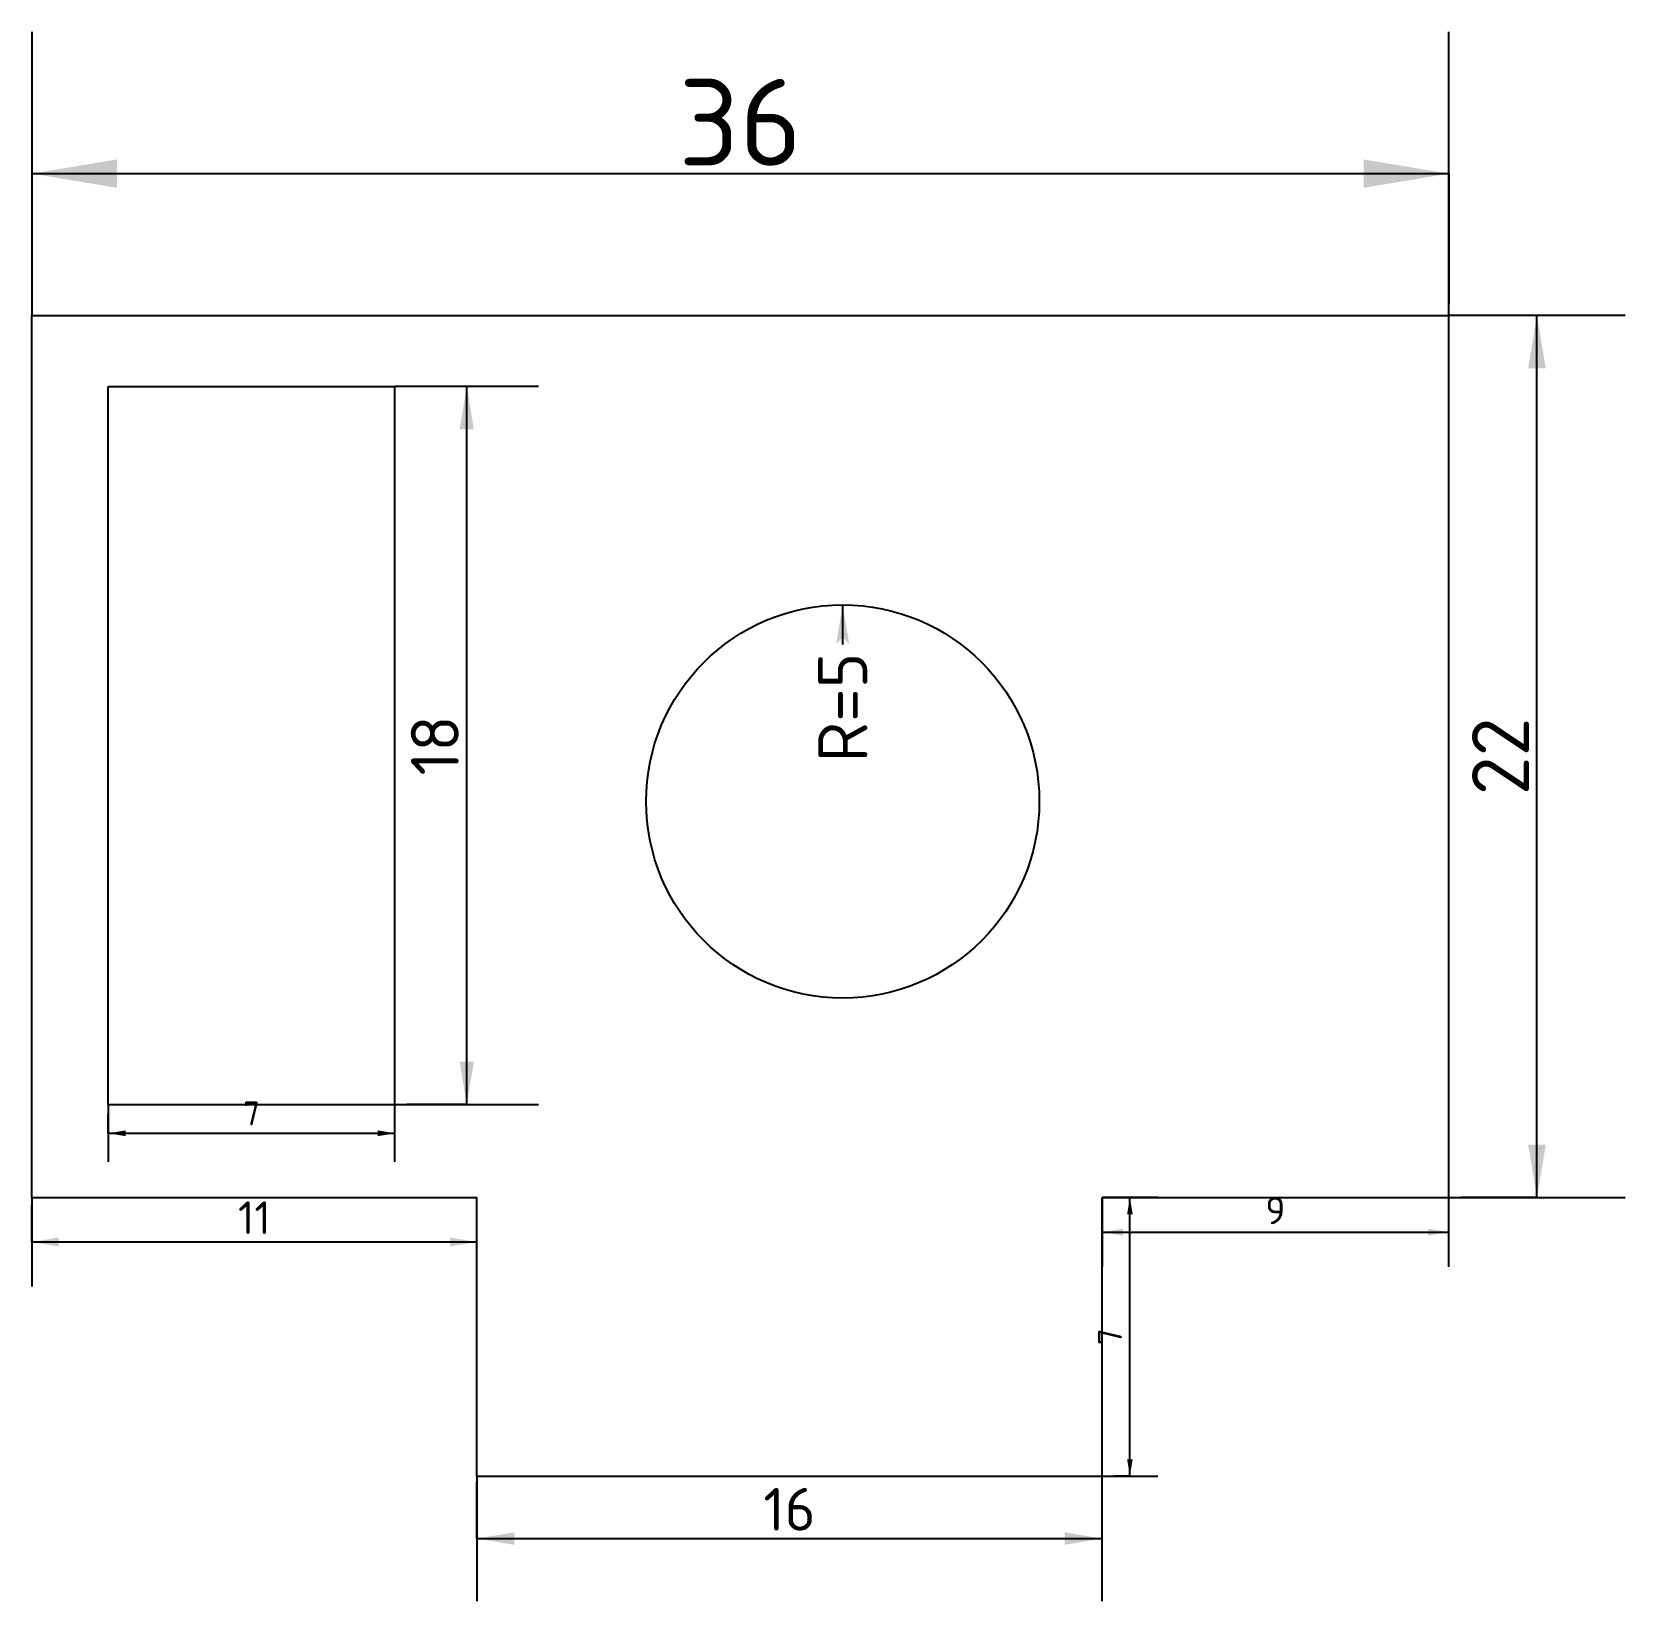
# Model space of a CAD drawing. Extents: x 0 to 40, y -3.1 to 36.3.
import ezdxf
from ezdxf.enums import TextEntityAlignment as Align

# ---------------------------------------------------------------- set-up
doc = ezdxf.new("R2010")
doc.units = 0
doc.layers.add('DIMENSIONS', color=1, linetype='CONTINUOUS')
doc.styles.add('ISOCPEUR', font='isocpeur.ttf')

msp = doc.modelspace()

# ---------------------------------------------------------------- texts
at = {"layer": 'DIMENSIONS', "color": 7, "style": 'ISOCPEUR'}
for s, height, p in [('36', 2.1779, (17.801, 34.003)), ('36', 2.1779, (17.801, 34.003)), ('36', 2.1779, (17.801, 34.003)), ('36', 2.1779, (17.801, 34.003)), ('36', 2.1779, (17.801, 34.003)), ('36', 2.1779, (17.801, 34.003)), ('36', 2.1779, (17.801, 34.003)), ('36', 2.1779, (17.801, 34.003)), ('36', 2.1779, (17.801, 34.003)), ('36', 2.1779, (17.801, 34.003)), ('36', 2.1779, (17.801, 34.003)), ('36', 2.1779, (17.801, 34.003)), ('36', 2.1779, (17.801, 34.003)), ('36', 2.1779, (17.801, 34.003)), ('36', 2.1779, (17.801, 34.003)), ('36', 2.1779, (17.801, 34.003)), ('36', 2.1779, (17.801, 34.003)), ('36', 2.1779, (17.801, 34.003)), ('36', 2.1779, (17.801, 34.003)), ('36', 2.1779, (17.801, 34.003)), ('7', 0.6, (5.522, 9.109)), ('7', 0.6, (5.522, 9.109)), ('7', 0.6, (5.522, 9.109)), ('7', 0.6, (5.522, 9.109)), ('7', 0.6, (5.522, 9.109)), ('7', 0.6, (5.522, 9.109)), ('7', 0.6, (5.522, 9.109)), ('7', 0.6, (5.522, 9.109)), ('7', 0.6, (5.522, 9.109)), ('7', 0.6, (5.522, 9.109)), ('7', 0.6, (5.522, 9.109)), ('7', 0.6, (5.522, 9.109)), ('7', 0.6, (5.522, 9.109)), ('7', 0.6, (5.522, 9.109)), ('7', 0.6, (5.522, 9.109)), ('7', 0.6, (5.522, 9.109)), ('7', 0.6, (5.522, 9.109)), ('7', 0.6, (5.522, 9.109)), ('7', 0.6, (5.522, 9.109)), ('7', 0.6, (5.522, 9.109)), ('7', 0.6, (5.522, 9.109)), ('7', 0.6, (5.522, 9.109)), ('7', 0.6, (5.522, 9.109)), ('7', 0.6, (5.522, 9.109)), ('7', 0.6, (5.522, 9.109)), ('11', 0.8212, (5.591, 6.489)), ('11', 0.8212, (5.591, 6.489)), ('11', 0.8212, (5.591, 6.489)), ('11', 0.8212, (5.591, 6.489)), ('11', 0.8212, (5.591, 6.489)), ('11', 0.8212, (5.591, 6.489)), ('11', 0.8212, (5.591, 6.489)), ('11', 0.8212, (5.591, 6.489)), ('11', 0.8212, (5.591, 6.489)), ('11', 0.8212, (5.591, 6.489)), ('11', 0.8212, (5.591, 6.489)), ('11', 0.8212, (5.591, 6.489)), ('11', 0.8212, (5.591, 6.489)), ('11', 0.8212, (5.591, 6.489)), ('11', 0.8212, (5.591, 6.489)), ('11', 0.8212, (5.591, 6.489)), ('11', 0.8212, (5.591, 6.489)), ('11', 0.8212, (5.591, 6.489)), ('11', 0.8212, (5.591, 6.489)), ('11', 0.8212, (5.591, 6.489)), ('11', 0.8212, (5.591, 6.489)), ('11', 0.8212, (5.591, 6.489)), ('9', 0.684, (31.246, 6.668)), ('9', 0.684, (31.246, 6.668)), ('9', 0.684, (31.246, 6.668)), ('9', 0.684, (31.246, 6.668)), ('9', 0.684, (31.246, 6.668)), ('9', 0.684, (31.246, 6.668)), ('9', 0.684, (31.246, 6.668)), ('9', 0.684, (31.246, 6.668)), ('9', 0.684, (31.246, 6.668)), ('9', 0.684, (31.246, 6.668)), ('9', 0.684, (31.246, 6.668)), ('9', 0.684, (31.246, 6.668)), ('9', 0.684, (31.246, 6.668)), ('9', 0.684, (31.246, 6.668)), ('9', 0.684, (31.246, 6.668)), ('9', 0.684, (31.246, 6.668)), ('9', 0.684, (31.246, 6.668)), ('9', 0.684, (31.246, 6.668)), ('9', 0.684, (31.246, 6.668)), ('9', 0.684, (31.246, 6.668)), ('9', 0.684, (31.246, 6.668)), ('9', 0.684, (31.246, 6.668)), ('9', 0.684, (31.246, 6.668)), ('16', 1.0727, (19.036, -0.835)), ('16', 1.0727, (19.036, -0.835)), ('16', 1.0727, (19.036, -0.835)), ('16', 1.0727, (19.036, -0.835)), ('16', 1.0727, (19.036, -0.835)), ('16', 1.0727, (19.036, -0.835)), ('16', 1.0727, (19.036, -0.835)), ('16', 1.0727, (19.036, -0.835)), ('16', 1.0727, (19.036, -0.835)), ('16', 1.0727, (19.036, -0.835)), ('16', 1.0727, (19.036, -0.835)), ('16', 1.0727, (19.036, -0.835)), ('16', 1.0727, (19.036, -0.835)), ('16', 1.0727, (19.036, -0.835)), ('16', 1.0727, (19.036, -0.835)), ('16', 1.0727, (19.036, -0.835)), ('16', 1.0727, (19.036, -0.835)), ('16', 1.0727, (19.036, -0.835)), ('16', 1.0727, (19.036, -0.835)), ('16', 1.0727, (19.036, -0.835)), ('16', 1.0727, (19.036, -0.835))]:
    msp.add_text(s, height=height, dxfattribs=at).set_placement(p, align=Align.MIDDLE_CENTER)
msp.add_text('R=5', height=1.2348, rotation=90, dxfattribs=at).set_placement((20.374, 20.683), align=Align.MIDDLE_RIGHT)
for s, height, p in [('18', 1.2023, (10.126, 18.35)), ('18', 1.2023, (10.126, 18.35)), ('18', 1.2023, (10.126, 18.35)), ('18', 1.2023, (10.126, 18.35)), ('18', 1.2023, (10.126, 18.35)), ('18', 1.2023, (10.126, 18.35)), ('18', 1.2023, (10.126, 18.35)), ('18', 1.2023, (10.126, 18.35)), ('18', 1.2023, (10.126, 18.35)), ('18', 1.2023, (10.126, 18.35)), ('18', 1.2023, (10.126, 18.35)), ('18', 1.2023, (10.126, 18.35)), ('18', 1.2023, (10.126, 18.35)), ('18', 1.2023, (10.126, 18.35)), ('18', 1.2023, (10.126, 18.35)), ('18', 1.2023, (10.126, 18.35)), ('18', 1.2023, (10.126, 18.35)), ('22', 1.4309, (36.902, 18.076)), ('22', 1.4309, (36.902, 18.076)), ('22', 1.4309, (36.902, 18.076)), ('22', 1.4309, (36.902, 18.076)), ('22', 1.4309, (36.902, 18.076)), ('22', 1.4309, (36.902, 18.076)), ('22', 1.4309, (36.902, 18.076)), ('22', 1.4309, (36.902, 18.076)), ('22', 1.4309, (36.902, 18.076)), ('22', 1.4309, (36.902, 18.076)), ('22', 1.4309, (36.902, 18.076)), ('22', 1.4309, (36.902, 18.076)), ('22', 1.4309, (36.902, 18.076)), ('22', 1.4309, (36.902, 18.076)), ('22', 1.4309, (36.902, 18.076)), ('7', 0.6, (27.09, 3.498)), ('7', 0.6, (27.09, 3.498)), ('7', 0.6, (27.09, 3.498)), ('7', 0.6, (27.09, 3.498)), ('7', 0.6, (27.09, 3.498)), ('7', 0.6, (27.09, 3.498)), ('7', 0.6, (27.09, 3.498)), ('7', 0.6, (27.09, 3.498)), ('7', 0.6, (27.09, 3.498)), ('7', 0.6, (27.09, 3.498)), ('7', 0.6, (27.09, 3.498)), ('7', 0.6, (27.09, 3.498)), ('7', 0.6, (27.09, 3.498)), ('7', 0.6, (27.09, 3.498)), ('7', 0.6, (27.09, 3.498)), ('7', 0.6, (27.09, 3.498)), ('7', 0.6, (27.09, 3.498)), ('7', 0.6, (27.09, 3.498)), ('7', 0.6, (27.09, 3.498))]:
    msp.add_text(s, height=height, rotation=90, dxfattribs=at).set_placement(p, align=Align.MIDDLE_CENTER)

# ---------------------------------------------------------------- blocks, each defined once
blk = doc.blocks.new('DIMTICK_ARROW')
at = {"color": 5}
blk.add_line((0, 0.5), (0, -0.5), dxfattribs=at)
at = {"color": 7}
blk.add_solid([(0, 0), (0.3, 0.05), (0.3, -0.05)], dxfattribs=at)
blk = doc.blocks.new('DIMTICK_RADIUS')
at = {"color": 7}
blk.add_solid([(0, 0), (0.3, 0.05), (0.3, -0.05), (0.25, 0)], dxfattribs=at)

# ---------------------------------------------------------------- linework, layer by layer
at = {"color": 3}
for p, q in [((0, 29.154), (35.602, 29.154)), ((0, 6.997), (0, 29.154)), ((0, 6.997), (0, 29.154)), ((0, 29.154), (35.602, 29.154)), ((35.602, 6.997), (35.602, 29.154)), ((35.602, 6.997), (35.602, 29.154)), ((1.921, 27.371), (9.124, 27.371)), ((1.921, 9.329), (1.921, 27.371)), ((1.921, 9.329), (1.921, 27.371)), ((1.921, 27.371), (9.124, 27.371)), ((9.124, 9.329), (9.124, 27.371)), ((9.124, 9.329), (9.124, 27.371)), ((1.921, 9.329), (9.124, 9.329)), ((1.921, 9.329), (9.124, 9.329)), ((0, 6.997), (11.181, 6.997)), ((0, 6.997), (11.181, 6.997)), ((11.181, 0), (11.181, 6.997)), ((11.181, 0), (11.181, 6.997)), ((26.89, 6.997), (35.602, 6.997)), ((26.89, 0), (26.89, 6.997)), ((26.89, 0), (26.89, 6.997)), ((26.89, 6.997), (35.602, 6.997)), ((11.181, 0), (26.89, 0)), ((11.181, 0), (26.89, 0))]:
    msp.add_line(p, q, dxfattribs=at)
msp.add_circle((20.374, 16.944), 4.939, dxfattribs=at)
at = {"layer": 'DIMENSIONS', "color": 7}
for p, q in [((0, 32.714), (35.602, 32.714)), ((0, 32.714), (35.602, 32.714)), ((0, 32.714), (35.602, 32.714)), ((0, 32.714), (35.602, 32.714)), ((0, 32.714), (35.602, 32.714)), ((0, 32.714), (35.602, 32.714)), ((0, 32.714), (35.602, 32.714)), ((0, 32.714), (35.602, 32.714)), ((0, 32.714), (35.602, 32.714)), ((0, 32.714), (35.602, 32.714)), ((0, 32.714), (35.602, 32.714)), ((0, 32.714), (35.602, 32.714)), ((0, 32.714), (35.602, 32.714)), ((0, 32.714), (35.602, 32.714)), ((0, 32.714), (35.602, 32.714)), ((0, 32.714), (35.602, 32.714)), ((0, 32.714), (35.602, 32.714)), ((0, 32.714), (35.602, 32.714)), ((0, 32.714), (35.602, 32.714)), ((0, 32.714), (35.602, 32.714)), ((37.818, 6.997), (37.818, 29.154)), ((37.818, 6.997), (37.818, 29.154)), ((37.818, 6.997), (37.818, 29.154)), ((37.818, 6.997), (37.818, 29.154)), ((37.818, 6.997), (37.818, 29.154)), ((37.818, 6.997), (37.818, 29.154)), ((37.818, 6.997), (37.818, 29.154)), ((37.818, 6.997), (37.818, 29.154)), ((37.818, 6.997), (37.818, 29.154)), ((37.818, 6.997), (37.818, 29.154)), ((37.818, 6.997), (37.818, 29.154)), ((37.818, 6.997), (37.818, 29.154)), ((37.818, 6.997), (37.818, 29.154)), ((37.818, 6.997), (37.818, 29.154)), ((37.818, 6.997), (37.818, 29.154)), ((10.928, 9.329), (10.928, 27.371)), ((10.928, 9.329), (10.928, 27.371)), ((10.928, 9.329), (10.928, 27.371)), ((10.928, 9.329), (10.928, 27.371)), ((10.928, 9.329), (10.928, 27.371)), ((10.928, 9.329), (10.928, 27.371)), ((10.928, 9.329), (10.928, 27.371)), ((10.928, 9.329), (10.928, 27.371)), ((10.928, 9.329), (10.928, 27.371)), ((10.928, 9.329), (10.928, 27.371)), ((10.928, 9.329), (10.928, 27.371)), ((10.928, 9.329), (10.928, 27.371)), ((10.928, 9.329), (10.928, 27.371)), ((10.928, 9.329), (10.928, 27.371)), ((10.928, 9.329), (10.928, 27.371)), ((10.928, 9.329), (10.928, 27.371)), ((10.928, 9.329), (10.928, 27.371)), ((20.374, 20.883), (20.374, 21.883)), ((1.921, 8.609), (9.124, 8.609)), ((1.921, 8.609), (9.124, 8.609)), ((1.921, 8.609), (9.124, 8.609)), ((1.921, 8.609), (9.124, 8.609)), ((1.921, 8.609), (9.124, 8.609)), ((1.921, 8.609), (9.124, 8.609)), ((1.921, 8.609), (9.124, 8.609)), ((1.921, 8.609), (9.124, 8.609)), ((1.921, 8.609), (9.124, 8.609)), ((1.921, 8.609), (9.124, 8.609)), ((1.921, 8.609), (9.124, 8.609)), ((1.921, 8.609), (9.124, 8.609)), ((1.921, 8.609), (9.124, 8.609)), ((1.921, 8.609), (9.124, 8.609)), ((1.921, 8.609), (9.124, 8.609)), ((1.921, 8.609), (9.124, 8.609)), ((1.921, 8.609), (9.124, 8.609)), ((1.921, 8.609), (9.124, 8.609)), ((1.921, 8.609), (9.124, 8.609)), ((1.921, 8.609), (9.124, 8.609)), ((1.921, 8.609), (9.124, 8.609)), ((1.921, 8.609), (9.124, 8.609)), ((1.921, 8.609), (9.124, 8.609)), ((1.921, 8.609), (9.124, 8.609)), ((1.921, 8.609), (9.124, 8.609)), ((27.59, 0), (27.59, 6.997)), ((27.59, 0), (27.59, 6.997)), ((27.59, 0), (27.59, 6.997)), ((27.59, 0), (27.59, 6.997)), ((27.59, 0), (27.59, 6.997)), ((27.59, 0), (27.59, 6.997)), ((27.59, 0), (27.59, 6.997)), ((27.59, 0), (27.59, 6.997)), ((27.59, 0), (27.59, 6.997)), ((27.59, 0), (27.59, 6.997)), ((27.59, 0), (27.59, 6.997)), ((27.59, 0), (27.59, 6.997)), ((27.59, 0), (27.59, 6.997)), ((27.59, 0), (27.59, 6.997)), ((27.59, 0), (27.59, 6.997)), ((27.59, 0), (27.59, 6.997)), ((27.59, 0), (27.59, 6.997)), ((27.59, 0), (27.59, 6.997)), ((27.59, 0), (27.59, 6.997)), ((26.89, 6.126), (35.602, 6.126)), ((26.89, 6.126), (35.602, 6.126)), ((26.89, 6.126), (35.602, 6.126)), ((26.89, 6.126), (35.602, 6.126)), ((26.89, 6.126), (35.602, 6.126)), ((26.89, 6.126), (35.602, 6.126)), ((26.89, 6.126), (35.602, 6.126)), ((26.89, 6.126), (35.602, 6.126)), ((26.89, 6.126), (35.602, 6.126)), ((26.89, 6.126), (35.602, 6.126)), ((26.89, 6.126), (35.602, 6.126)), ((26.89, 6.126), (35.602, 6.126)), ((26.89, 6.126), (35.602, 6.126)), ((26.89, 6.126), (35.602, 6.126)), ((26.89, 6.126), (35.602, 6.126)), ((26.89, 6.126), (35.602, 6.126)), ((26.89, 6.126), (35.602, 6.126)), ((26.89, 6.126), (35.602, 6.126)), ((26.89, 6.126), (35.602, 6.126)), ((26.89, 6.126), (35.602, 6.126)), ((26.89, 6.126), (35.602, 6.126)), ((26.89, 6.126), (35.602, 6.126)), ((26.89, 6.126), (35.602, 6.126)), ((0, 5.879), (11.181, 5.879)), ((0, 5.879), (11.181, 5.879)), ((0, 5.879), (11.181, 5.879)), ((0, 5.879), (11.181, 5.879)), ((0, 5.879), (11.181, 5.879)), ((0, 5.879), (11.181, 5.879)), ((0, 5.879), (11.181, 5.879)), ((0, 5.879), (11.181, 5.879)), ((0, 5.879), (11.181, 5.879)), ((0, 5.879), (11.181, 5.879)), ((0, 5.879), (11.181, 5.879)), ((0, 5.879), (11.181, 5.879)), ((0, 5.879), (11.181, 5.879)), ((0, 5.879), (11.181, 5.879)), ((0, 5.879), (11.181, 5.879)), ((0, 5.879), (11.181, 5.879)), ((0, 5.879), (11.181, 5.879)), ((0, 5.879), (11.181, 5.879)), ((0, 5.879), (11.181, 5.879)), ((0, 5.879), (11.181, 5.879)), ((0, 5.879), (11.181, 5.879)), ((0, 5.879), (11.181, 5.879)), ((11.181, -1.571), (26.89, -1.571)), ((11.181, -1.571), (26.89, -1.571)), ((11.181, -1.571), (26.89, -1.571)), ((11.181, -1.571), (26.89, -1.571)), ((11.181, -1.571), (26.89, -1.571)), ((11.181, -1.571), (26.89, -1.571)), ((11.181, -1.571), (26.89, -1.571)), ((11.181, -1.571), (26.89, -1.571)), ((11.181, -1.571), (26.89, -1.571)), ((11.181, -1.571), (26.89, -1.571)), ((11.181, -1.571), (26.89, -1.571)), ((11.181, -1.571), (26.89, -1.571)), ((11.181, -1.571), (26.89, -1.571)), ((11.181, -1.571), (26.89, -1.571)), ((11.181, -1.571), (26.89, -1.571)), ((11.181, -1.571), (26.89, -1.571)), ((11.181, -1.571), (26.89, -1.571)), ((11.181, -1.571), (26.89, -1.571)), ((11.181, -1.571), (26.89, -1.571)), ((11.181, -1.571), (26.89, -1.571)), ((11.181, -1.571), (26.89, -1.571))]:
    msp.add_line(p, q, dxfattribs=at)
at = {"layer": 'DIMENSIONS', "color": 5}
for p, q in [((0, 32.714), (0, 29.454)), ((0, 32.714), (0, 29.454)), ((0, 32.714), (0, 29.454)), ((0, 32.714), (0, 29.454)), ((0, 32.714), (0, 29.454)), ((0, 32.714), (0, 29.454)), ((0, 32.714), (0, 29.454)), ((0, 32.714), (0, 29.454)), ((0, 32.714), (0, 29.454)), ((0, 32.714), (0, 29.454)), ((0, 32.714), (0, 29.454)), ((0, 32.714), (0, 29.454)), ((0, 32.714), (0, 29.454)), ((0, 32.714), (0, 29.454)), ((0, 32.714), (0, 29.454)), ((0, 32.714), (0, 29.454)), ((0, 32.714), (0, 29.454)), ((0, 32.714), (0, 29.454)), ((0, 32.714), (0, 29.454)), ((0, 32.714), (0, 29.454)), ((35.602, 32.714), (35.602, 29.454)), ((35.602, 32.714), (35.602, 29.454)), ((35.602, 32.714), (35.602, 29.454)), ((35.602, 32.714), (35.602, 29.454)), ((35.602, 32.714), (35.602, 29.454)), ((35.602, 32.714), (35.602, 29.454)), ((35.602, 32.714), (35.602, 29.454)), ((35.602, 32.714), (35.602, 29.454)), ((35.602, 32.714), (35.602, 29.454)), ((35.602, 32.714), (35.602, 29.454)), ((35.602, 32.714), (35.602, 29.454)), ((35.602, 32.714), (35.602, 29.454)), ((35.602, 32.714), (35.602, 29.454)), ((35.602, 32.714), (35.602, 29.454)), ((35.602, 32.714), (35.602, 29.454)), ((35.602, 32.714), (35.602, 29.454)), ((35.602, 32.714), (35.602, 29.454)), ((35.602, 32.714), (35.602, 29.454)), ((35.602, 32.714), (35.602, 29.454)), ((35.602, 32.714), (35.602, 29.454)), ((37.818, 29.154), (35.902, 29.154)), ((37.818, 29.154), (35.902, 29.154)), ((37.818, 29.154), (35.902, 29.154)), ((37.818, 29.154), (35.902, 29.154)), ((37.818, 29.154), (35.902, 29.154)), ((37.818, 29.154), (35.902, 29.154)), ((37.818, 29.154), (35.902, 29.154)), ((37.818, 29.154), (35.902, 29.154)), ((37.818, 29.154), (35.902, 29.154)), ((37.818, 29.154), (35.902, 29.154)), ((37.818, 29.154), (35.902, 29.154)), ((37.818, 29.154), (35.902, 29.154)), ((37.818, 29.154), (35.902, 29.154)), ((37.818, 29.154), (35.902, 29.154)), ((37.818, 29.154), (35.902, 29.154)), ((10.928, 27.371), (9.424, 27.371)), ((10.928, 27.371), (9.424, 27.371)), ((10.928, 27.371), (9.424, 27.371)), ((10.928, 27.371), (9.424, 27.371)), ((10.928, 27.371), (9.424, 27.371)), ((10.928, 27.371), (9.424, 27.371)), ((10.928, 27.371), (9.424, 27.371)), ((10.928, 27.371), (9.424, 27.371)), ((10.928, 27.371), (9.424, 27.371)), ((10.928, 27.371), (9.424, 27.371)), ((10.928, 27.371), (9.424, 27.371)), ((10.928, 27.371), (9.424, 27.371)), ((10.928, 27.371), (9.424, 27.371)), ((10.928, 27.371), (9.424, 27.371)), ((10.928, 27.371), (9.424, 27.371)), ((10.928, 27.371), (9.424, 27.371)), ((10.928, 27.371), (9.424, 27.371)), ((10.928, 9.329), (9.424, 9.329)), ((10.928, 9.329), (9.424, 9.329)), ((10.928, 9.329), (9.424, 9.329)), ((10.928, 9.329), (9.424, 9.329)), ((10.928, 9.329), (9.424, 9.329)), ((10.928, 9.329), (9.424, 9.329)), ((10.928, 9.329), (9.424, 9.329)), ((10.928, 9.329), (9.424, 9.329)), ((10.928, 9.329), (9.424, 9.329)), ((10.928, 9.329), (9.424, 9.329)), ((10.928, 9.329), (9.424, 9.329)), ((10.928, 9.329), (9.424, 9.329)), ((10.928, 9.329), (9.424, 9.329)), ((10.928, 9.329), (9.424, 9.329)), ((10.928, 9.329), (9.424, 9.329)), ((10.928, 9.329), (9.424, 9.329)), ((10.928, 9.329), (9.424, 9.329)), ((1.921, 8.609), (1.921, 9.101)), ((1.921, 8.609), (1.921, 9.101)), ((1.921, 8.609), (1.921, 9.101)), ((1.921, 8.609), (1.921, 9.101)), ((1.921, 8.609), (1.921, 9.101)), ((1.921, 8.609), (1.921, 9.101)), ((1.921, 8.609), (1.921, 9.101)), ((1.921, 8.609), (1.921, 9.101)), ((1.921, 8.609), (1.921, 9.101)), ((1.921, 8.609), (1.921, 9.101)), ((1.921, 8.609), (1.921, 9.101)), ((1.921, 8.609), (1.921, 9.101)), ((1.921, 8.609), (1.921, 9.101)), ((1.921, 8.609), (1.921, 9.101)), ((1.921, 8.609), (1.921, 9.101)), ((1.921, 8.609), (1.921, 9.101)), ((1.921, 8.609), (1.921, 9.101)), ((1.921, 8.609), (1.921, 9.101)), ((1.921, 8.609), (1.921, 9.101)), ((1.921, 8.609), (1.921, 9.101)), ((1.921, 8.609), (1.921, 9.101)), ((1.921, 8.609), (1.921, 9.101)), ((1.921, 8.609), (1.921, 9.101)), ((1.921, 8.609), (1.921, 9.101)), ((1.921, 8.609), (1.921, 9.101)), ((9.124, 8.609), (9.124, 9.101)), ((9.124, 8.609), (9.124, 9.101)), ((9.124, 8.609), (9.124, 9.101)), ((9.124, 8.609), (9.124, 9.101)), ((9.124, 8.609), (9.124, 9.101)), ((9.124, 8.609), (9.124, 9.101)), ((9.124, 8.609), (9.124, 9.101)), ((9.124, 8.609), (9.124, 9.101)), ((9.124, 8.609), (9.124, 9.101)), ((9.124, 8.609), (9.124, 9.101)), ((9.124, 8.609), (9.124, 9.101)), ((9.124, 8.609), (9.124, 9.101)), ((9.124, 8.609), (9.124, 9.101)), ((9.124, 8.609), (9.124, 9.101)), ((9.124, 8.609), (9.124, 9.101)), ((9.124, 8.609), (9.124, 9.101)), ((9.124, 8.609), (9.124, 9.101)), ((9.124, 8.609), (9.124, 9.101)), ((9.124, 8.609), (9.124, 9.101)), ((9.124, 8.609), (9.124, 9.101)), ((9.124, 8.609), (9.124, 9.101)), ((9.124, 8.609), (9.124, 9.101)), ((9.124, 8.609), (9.124, 9.101)), ((9.124, 8.609), (9.124, 9.101)), ((9.124, 8.609), (9.124, 9.101)), ((0, 5.879), (0, 6.809)), ((0, 5.879), (0, 6.809)), ((0, 5.879), (0, 6.809)), ((0, 5.879), (0, 6.809)), ((0, 5.879), (0, 6.809)), ((0, 5.879), (0, 6.809)), ((0, 5.879), (0, 6.809)), ((0, 5.879), (0, 6.809)), ((0, 5.879), (0, 6.809)), ((0, 5.879), (0, 6.809)), ((0, 5.879), (0, 6.809)), ((0, 5.879), (0, 6.809)), ((0, 5.879), (0, 6.809)), ((0, 5.879), (0, 6.809)), ((0, 5.879), (0, 6.809)), ((0, 5.879), (0, 6.809)), ((0, 5.879), (0, 6.809)), ((0, 5.879), (0, 6.809)), ((0, 5.879), (0, 6.809)), ((0, 5.879), (0, 6.809)), ((0, 5.879), (0, 6.809)), ((0, 5.879), (0, 6.809)), ((11.181, 5.879), (11.181, 6.809)), ((11.181, 5.879), (11.181, 6.809)), ((11.181, 5.879), (11.181, 6.809)), ((11.181, 5.879), (11.181, 6.809)), ((11.181, 5.879), (11.181, 6.809)), ((11.181, 5.879), (11.181, 6.809)), ((11.181, 5.879), (11.181, 6.809)), ((11.181, 5.879), (11.181, 6.809)), ((11.181, 5.879), (11.181, 6.809)), ((11.181, 5.879), (11.181, 6.809)), ((11.181, 5.879), (11.181, 6.809)), ((11.181, 5.879), (11.181, 6.809)), ((11.181, 5.879), (11.181, 6.809)), ((11.181, 5.879), (11.181, 6.809)), ((11.181, 5.879), (11.181, 6.809)), ((11.181, 5.879), (11.181, 6.809)), ((11.181, 5.879), (11.181, 6.809)), ((11.181, 5.879), (11.181, 6.809)), ((11.181, 5.879), (11.181, 6.809)), ((11.181, 5.879), (11.181, 6.809)), ((11.181, 5.879), (11.181, 6.809)), ((11.181, 5.879), (11.181, 6.809)), ((27.59, 6.997), (27.19, 6.997)), ((27.59, 6.997), (27.19, 6.997)), ((27.59, 6.997), (27.19, 6.997)), ((27.59, 6.997), (27.19, 6.997)), ((27.59, 6.997), (27.19, 6.997)), ((27.59, 6.997), (27.19, 6.997)), ((27.59, 6.997), (27.19, 6.997)), ((27.59, 6.997), (27.19, 6.997)), ((27.59, 6.997), (27.19, 6.997)), ((27.59, 6.997), (27.19, 6.997)), ((27.59, 6.997), (27.19, 6.997)), ((27.59, 6.997), (27.19, 6.997)), ((27.59, 6.997), (27.19, 6.997)), ((27.59, 6.997), (27.19, 6.997)), ((27.59, 6.997), (27.19, 6.997)), ((27.59, 6.997), (27.19, 6.997)), ((27.59, 6.997), (27.19, 6.997)), ((27.59, 6.997), (27.19, 6.997)), ((27.59, 6.997), (27.19, 6.997)), ((37.818, 6.997), (35.902, 6.997)), ((37.818, 6.997), (35.902, 6.997)), ((37.818, 6.997), (35.902, 6.997)), ((37.818, 6.997), (35.902, 6.997)), ((37.818, 6.997), (35.902, 6.997)), ((37.818, 6.997), (35.902, 6.997)), ((37.818, 6.997), (35.902, 6.997)), ((37.818, 6.997), (35.902, 6.997)), ((37.818, 6.997), (35.902, 6.997)), ((37.818, 6.997), (35.902, 6.997)), ((37.818, 6.997), (35.902, 6.997)), ((37.818, 6.997), (35.902, 6.997)), ((37.818, 6.997), (35.902, 6.997)), ((37.818, 6.997), (35.902, 6.997)), ((37.818, 6.997), (35.902, 6.997)), ((26.89, 6.126), (26.89, 6.784)), ((26.89, 6.126), (26.89, 6.784)), ((26.89, 6.126), (26.89, 6.784)), ((26.89, 6.126), (26.89, 6.784)), ((26.89, 6.126), (26.89, 6.784)), ((26.89, 6.126), (26.89, 6.784)), ((26.89, 6.126), (26.89, 6.784)), ((26.89, 6.126), (26.89, 6.784)), ((26.89, 6.126), (26.89, 6.784)), ((26.89, 6.126), (26.89, 6.784)), ((26.89, 6.126), (26.89, 6.784)), ((26.89, 6.126), (26.89, 6.784)), ((26.89, 6.126), (26.89, 6.784)), ((26.89, 6.126), (26.89, 6.784)), ((26.89, 6.126), (26.89, 6.784)), ((26.89, 6.126), (26.89, 6.784)), ((26.89, 6.126), (26.89, 6.784)), ((26.89, 6.126), (26.89, 6.784)), ((26.89, 6.126), (26.89, 6.784)), ((26.89, 6.126), (26.89, 6.784)), ((26.89, 6.126), (26.89, 6.784)), ((26.89, 6.126), (26.89, 6.784)), ((26.89, 6.126), (26.89, 6.784)), ((35.602, 6.126), (35.602, 6.784)), ((35.602, 6.126), (35.602, 6.784)), ((35.602, 6.126), (35.602, 6.784)), ((35.602, 6.126), (35.602, 6.784)), ((35.602, 6.126), (35.602, 6.784)), ((35.602, 6.126), (35.602, 6.784)), ((35.602, 6.126), (35.602, 6.784)), ((35.602, 6.126), (35.602, 6.784)), ((35.602, 6.126), (35.602, 6.784)), ((35.602, 6.126), (35.602, 6.784)), ((35.602, 6.126), (35.602, 6.784)), ((35.602, 6.126), (35.602, 6.784)), ((35.602, 6.126), (35.602, 6.784)), ((35.602, 6.126), (35.602, 6.784)), ((35.602, 6.126), (35.602, 6.784)), ((35.602, 6.126), (35.602, 6.784)), ((35.602, 6.126), (35.602, 6.784)), ((35.602, 6.126), (35.602, 6.784)), ((35.602, 6.126), (35.602, 6.784)), ((35.602, 6.126), (35.602, 6.784)), ((35.602, 6.126), (35.602, 6.784)), ((35.602, 6.126), (35.602, 6.784)), ((35.602, 6.126), (35.602, 6.784)), ((11.181, -1.571), (11.181, -0.143)), ((11.181, -1.571), (11.181, -0.143)), ((11.181, -1.571), (11.181, -0.143)), ((11.181, -1.571), (11.181, -0.143)), ((11.181, -1.571), (11.181, -0.143)), ((11.181, -1.571), (11.181, -0.143)), ((11.181, -1.571), (11.181, -0.143)), ((11.181, -1.571), (11.181, -0.143)), ((11.181, -1.571), (11.181, -0.143)), ((11.181, -1.571), (11.181, -0.143)), ((11.181, -1.571), (11.181, -0.143)), ((11.181, -1.571), (11.181, -0.143)), ((11.181, -1.571), (11.181, -0.143)), ((11.181, -1.571), (11.181, -0.143)), ((11.181, -1.571), (11.181, -0.143)), ((11.181, -1.571), (11.181, -0.143)), ((11.181, -1.571), (11.181, -0.143)), ((11.181, -1.571), (11.181, -0.143)), ((11.181, -1.571), (11.181, -0.143)), ((11.181, -1.571), (11.181, -0.143)), ((11.181, -1.571), (11.181, -0.143)), ((26.89, -1.571), (26.89, -0.143)), ((26.89, -1.571), (26.89, -0.143)), ((26.89, -1.571), (26.89, -0.143)), ((26.89, -1.571), (26.89, -0.143)), ((26.89, -1.571), (26.89, -0.143)), ((26.89, -1.571), (26.89, -0.143)), ((26.89, -1.571), (26.89, -0.143)), ((26.89, -1.571), (26.89, -0.143)), ((26.89, -1.571), (26.89, -0.143)), ((26.89, -1.571), (26.89, -0.143)), ((26.89, -1.571), (26.89, -0.143)), ((26.89, -1.571), (26.89, -0.143)), ((26.89, -1.571), (26.89, -0.143)), ((26.89, -1.571), (26.89, -0.143)), ((26.89, -1.571), (26.89, -0.143)), ((26.89, -1.571), (26.89, -0.143)), ((26.89, -1.571), (26.89, -0.143)), ((26.89, -1.571), (26.89, -0.143)), ((26.89, -1.571), (26.89, -0.143)), ((26.89, -1.571), (26.89, -0.143)), ((26.89, -1.571), (26.89, -0.143)), ((27.59, 0), (27.19, 0)), ((27.59, 0), (27.19, 0)), ((27.59, 0), (27.19, 0)), ((27.59, 0), (27.19, 0)), ((27.59, 0), (27.19, 0)), ((27.59, 0), (27.19, 0)), ((27.59, 0), (27.19, 0)), ((27.59, 0), (27.19, 0)), ((27.59, 0), (27.19, 0)), ((27.59, 0), (27.19, 0)), ((27.59, 0), (27.19, 0)), ((27.59, 0), (27.19, 0)), ((27.59, 0), (27.19, 0)), ((27.59, 0), (27.19, 0)), ((27.59, 0), (27.19, 0)), ((27.59, 0), (27.19, 0)), ((27.59, 0), (27.19, 0)), ((27.59, 0), (27.19, 0)), ((27.59, 0), (27.19, 0))]:
    msp.add_line(p, q, dxfattribs=at)

# ---------------------------------------------------------------- block references
at = {"layer": 'DIMENSIONS'}
for p, xscale, yscale in [((0, 32.714), 7.1204502979784206, 7.1204502979784206), ((0, 32.714), 7.1204502979784206, 7.1204502979784206), ((0, 32.714), 7.1204502979784206, 7.1204502979784206), ((0, 32.714), 7.1204502979784206, 7.1204502979784206), ((0, 32.714), 7.1204502979784206, 7.1204502979784206), ((0, 32.714), 7.1204502979784206, 7.1204502979784206), ((0, 32.714), 7.1204502979784206, 7.1204502979784206), ((0, 32.714), 7.1204502979784206, 7.1204502979784206), ((0, 32.714), 7.1204502979784206, 7.1204502979784206), ((0, 32.714), 7.1204502979784206, 7.1204502979784206), ((0, 32.714), 7.1204502979784206, 7.1204502979784206), ((0, 32.714), 7.1204502979784206, 7.1204502979784206), ((0, 32.714), 7.1204502979784206, 7.1204502979784206), ((0, 32.714), 7.1204502979784206, 7.1204502979784206), ((0, 32.714), 7.1204502979784206, 7.1204502979784206), ((0, 32.714), 7.1204502979784206, 7.1204502979784206), ((0, 32.714), 7.1204502979784206, 7.1204502979784206), ((0, 32.714), 7.1204502979784206, 7.1204502979784206), ((0, 32.714), 7.1204502979784206, 7.1204502979784206), ((0, 32.714), 7.1204502979784206, 7.1204502979784206), ((1.921, 8.609), 1.4405535284927442, 1.4405535284927442), ((1.921, 8.609), 1.4405535284927442, 1.4405535284927442), ((1.921, 8.609), 1.4405535284927442, 1.4405535284927442), ((1.921, 8.609), 1.4405535284927442, 1.4405535284927442), ((1.921, 8.609), 1.4405535284927442, 1.4405535284927442), ((1.921, 8.609), 1.4405535284927442, 1.4405535284927442), ((1.921, 8.609), 1.4405535284927442, 1.4405535284927442), ((1.921, 8.609), 1.4405535284927442, 1.4405535284927442), ((1.921, 8.609), 1.4405535284927442, 1.4405535284927442), ((1.921, 8.609), 1.4405535284927442, 1.4405535284927442), ((1.921, 8.609), 1.4405535284927442, 1.4405535284927442), ((1.921, 8.609), 1.4405535284927442, 1.4405535284927442), ((1.921, 8.609), 1.4405535284927442, 1.4405535284927442), ((1.921, 8.609), 1.4405535284927442, 1.4405535284927442), ((1.921, 8.609), 1.4405535284927442, 1.4405535284927442), ((1.921, 8.609), 1.4405535284927442, 1.4405535284927442), ((1.921, 8.609), 1.4405535284927442, 1.4405535284927442), ((1.921, 8.609), 1.4405535284927442, 1.4405535284927442), ((1.921, 8.609), 1.4405535284927442, 1.4405535284927442), ((1.921, 8.609), 1.4405535284927442, 1.4405535284927442), ((1.921, 8.609), 1.4405535284927442, 1.4405535284927442), ((1.921, 8.609), 1.4405535284927442, 1.4405535284927442), ((1.921, 8.609), 1.4405535284927442, 1.4405535284927442), ((1.921, 8.609), 1.4405535284927442, 1.4405535284927442), ((1.921, 8.609), 1.4405535284927442, 1.4405535284927442), ((0, 5.879), 2.2362878585173074, 2.2362878585173074), ((0, 5.879), 2.2362878585173074, 2.2362878585173074), ((0, 5.879), 2.2362878585173074, 2.2362878585173074), ((0, 5.879), 2.2362878585173074, 2.2362878585173074), ((0, 5.879), 2.2362878585173074, 2.2362878585173074), ((0, 5.879), 2.2362878585173074, 2.2362878585173074), ((0, 5.879), 2.2362878585173074, 2.2362878585173074), ((0, 5.879), 2.2362878585173074, 2.2362878585173074), ((0, 5.879), 2.2362878585173074, 2.2362878585173074), ((0, 5.879), 2.2362878585173074, 2.2362878585173074), ((0, 5.879), 2.2362878585173074, 2.2362878585173074), ((0, 5.879), 2.2362878585173074, 2.2362878585173074), ((0, 5.879), 2.2362878585173074, 2.2362878585173074), ((0, 5.879), 2.2362878585173074, 2.2362878585173074), ((0, 5.879), 2.2362878585173074, 2.2362878585173074), ((0, 5.879), 2.2362878585173074, 2.2362878585173074), ((0, 5.879), 2.2362878585173074, 2.2362878585173074), ((0, 5.879), 2.2362878585173074, 2.2362878585173074), ((0, 5.879), 2.2362878585173074, 2.2362878585173074), ((0, 5.879), 2.2362878585173074, 2.2362878585173074), ((0, 5.879), 2.2362878585173074, 2.2362878585173074), ((0, 5.879), 2.2362878585173074, 2.2362878585173074), ((26.89, 6.126), 1.7423837916055096, 1.7423837916055096), ((26.89, 6.126), 1.7423837916055096, 1.7423837916055096), ((26.89, 6.126), 1.7423837916055096, 1.7423837916055096), ((26.89, 6.126), 1.7423837916055096, 1.7423837916055096), ((26.89, 6.126), 1.7423837916055096, 1.7423837916055096), ((26.89, 6.126), 1.7423837916055096, 1.7423837916055096), ((26.89, 6.126), 1.7423837916055096, 1.7423837916055096), ((26.89, 6.126), 1.7423837916055096, 1.7423837916055096), ((26.89, 6.126), 1.7423837916055096, 1.7423837916055096), ((26.89, 6.126), 1.7423837916055096, 1.7423837916055096), ((26.89, 6.126), 1.7423837916055096, 1.7423837916055096), ((26.89, 6.126), 1.7423837916055096, 1.7423837916055096), ((26.89, 6.126), 1.7423837916055096, 1.7423837916055096), ((26.89, 6.126), 1.7423837916055096, 1.7423837916055096), ((26.89, 6.126), 1.7423837916055096, 1.7423837916055096), ((26.89, 6.126), 1.7423837916055096, 1.7423837916055096), ((26.89, 6.126), 1.7423837916055096, 1.7423837916055096), ((26.89, 6.126), 1.7423837916055096, 1.7423837916055096), ((26.89, 6.126), 1.7423837916055096, 1.7423837916055096), ((26.89, 6.126), 1.7423837916055096, 1.7423837916055096), ((26.89, 6.126), 1.7423837916055096, 1.7423837916055096), ((26.89, 6.126), 1.7423837916055096, 1.7423837916055096), ((26.89, 6.126), 1.7423837916055096, 1.7423837916055096), ((11.181, -1.571), 3.141778647855604, 3.141778647855604), ((11.181, -1.571), 3.141778647855604, 3.141778647855604), ((11.181, -1.571), 3.141778647855604, 3.141778647855604), ((11.181, -1.571), 3.141778647855604, 3.141778647855604), ((11.181, -1.571), 3.141778647855604, 3.141778647855604), ((11.181, -1.571), 3.141778647855604, 3.141778647855604), ((11.181, -1.571), 3.141778647855604, 3.141778647855604), ((11.181, -1.571), 3.141778647855604, 3.141778647855604), ((11.181, -1.571), 3.141778647855604, 3.141778647855604), ((11.181, -1.571), 3.141778647855604, 3.141778647855604), ((11.181, -1.571), 3.141778647855604, 3.141778647855604), ((11.181, -1.571), 3.141778647855604, 3.141778647855604), ((11.181, -1.571), 3.141778647855604, 3.141778647855604), ((11.181, -1.571), 3.141778647855604, 3.141778647855604), ((11.181, -1.571), 3.141778647855604, 3.141778647855604), ((11.181, -1.571), 3.141778647855604, 3.141778647855604), ((11.181, -1.571), 3.141778647855604, 3.141778647855604), ((11.181, -1.571), 3.141778647855604, 3.141778647855604), ((11.181, -1.571), 3.141778647855604, 3.141778647855604), ((11.181, -1.571), 3.141778647855604, 3.141778647855604), ((11.181, -1.571), 3.141778647855604, 3.141778647855604)]:
    msp.add_blockref('DIMTICK_ARROW', p, dxfattribs=dict(at, xscale=xscale, yscale=yscale))
for name, p, xscale, yscale, rotation in [('DIMTICK_ARROW', (35.602, 32.714), 7.1204502979784206, 7.1204502979784206, 180), ('DIMTICK_ARROW', (35.602, 32.714), 7.1204502979784206, 7.1204502979784206, 180), ('DIMTICK_ARROW', (35.602, 32.714), 7.1204502979784206, 7.1204502979784206, 180), ('DIMTICK_ARROW', (35.602, 32.714), 7.1204502979784206, 7.1204502979784206, 180), ('DIMTICK_ARROW', (35.602, 32.714), 7.1204502979784206, 7.1204502979784206, 180), ('DIMTICK_ARROW', (35.602, 32.714), 7.1204502979784206, 7.1204502979784206, 180), ('DIMTICK_ARROW', (35.602, 32.714), 7.1204502979784206, 7.1204502979784206, 180), ('DIMTICK_ARROW', (35.602, 32.714), 7.1204502979784206, 7.1204502979784206, 180), ('DIMTICK_ARROW', (35.602, 32.714), 7.1204502979784206, 7.1204502979784206, 180), ('DIMTICK_ARROW', (35.602, 32.714), 7.1204502979784206, 7.1204502979784206, 180), ('DIMTICK_ARROW', (35.602, 32.714), 7.1204502979784206, 7.1204502979784206, 180), ('DIMTICK_ARROW', (35.602, 32.714), 7.1204502979784206, 7.1204502979784206, 180), ('DIMTICK_ARROW', (35.602, 32.714), 7.1204502979784206, 7.1204502979784206, 180), ('DIMTICK_ARROW', (35.602, 32.714), 7.1204502979784206, 7.1204502979784206, 180), ('DIMTICK_ARROW', (35.602, 32.714), 7.1204502979784206, 7.1204502979784206, 180), ('DIMTICK_ARROW', (35.602, 32.714), 7.1204502979784206, 7.1204502979784206, 180), ('DIMTICK_ARROW', (35.602, 32.714), 7.1204502979784206, 7.1204502979784206, 180), ('DIMTICK_ARROW', (35.602, 32.714), 7.1204502979784206, 7.1204502979784206, 180), ('DIMTICK_ARROW', (35.602, 32.714), 7.1204502979784206, 7.1204502979784206, 180), ('DIMTICK_ARROW', (35.602, 32.714), 7.1204502979784206, 7.1204502979784206, 180), ('DIMTICK_ARROW', (37.818, 29.154), 4.431417044791965, 4.431417044791965, 270), ('DIMTICK_ARROW', (37.818, 29.154), 4.431417044791965, 4.431417044791965, 270), ('DIMTICK_ARROW', (37.818, 29.154), 4.431417044791965, 4.431417044791965, 270), ('DIMTICK_ARROW', (37.818, 29.154), 4.431417044791965, 4.431417044791965, 270), ('DIMTICK_ARROW', (37.818, 29.154), 4.431417044791965, 4.431417044791965, 270), ('DIMTICK_ARROW', (37.818, 29.154), 4.431417044791965, 4.431417044791965, 270), ('DIMTICK_ARROW', (37.818, 29.154), 4.431417044791965, 4.431417044791965, 270), ('DIMTICK_ARROW', (37.818, 29.154), 4.431417044791965, 4.431417044791965, 270), ('DIMTICK_ARROW', (37.818, 29.154), 4.431417044791965, 4.431417044791965, 270), ('DIMTICK_ARROW', (37.818, 29.154), 4.431417044791965, 4.431417044791965, 270), ('DIMTICK_ARROW', (37.818, 29.154), 4.431417044791965, 4.431417044791965, 270), ('DIMTICK_ARROW', (37.818, 29.154), 4.431417044791965, 4.431417044791965, 270), ('DIMTICK_ARROW', (37.818, 29.154), 4.431417044791965, 4.431417044791965, 270), ('DIMTICK_ARROW', (37.818, 29.154), 4.431417044791965, 4.431417044791965, 270), ('DIMTICK_ARROW', (37.818, 29.154), 4.431417044791965, 4.431417044791965, 270), ('DIMTICK_ARROW', (10.928, 27.371), 3.6082435999389686, 3.6082435999389686, 270), ('DIMTICK_ARROW', (10.928, 27.371), 3.6082435999389686, 3.6082435999389686, 270), ('DIMTICK_ARROW', (10.928, 27.371), 3.6082435999389686, 3.6082435999389686, 270), ('DIMTICK_ARROW', (10.928, 27.371), 3.6082435999389686, 3.6082435999389686, 270), ('DIMTICK_ARROW', (10.928, 27.371), 3.6082435999389686, 3.6082435999389686, 270), ('DIMTICK_ARROW', (10.928, 27.371), 3.6082435999389686, 3.6082435999389686, 270), ('DIMTICK_ARROW', (10.928, 27.371), 3.6082435999389686, 3.6082435999389686, 270), ('DIMTICK_ARROW', (10.928, 27.371), 3.6082435999389686, 3.6082435999389686, 270), ('DIMTICK_ARROW', (10.928, 27.371), 3.6082435999389686, 3.6082435999389686, 270), ('DIMTICK_ARROW', (10.928, 27.371), 3.6082435999389686, 3.6082435999389686, 270), ('DIMTICK_ARROW', (10.928, 27.371), 3.6082435999389686, 3.6082435999389686, 270), ('DIMTICK_ARROW', (10.928, 27.371), 3.6082435999389686, 3.6082435999389686, 270), ('DIMTICK_ARROW', (10.928, 27.371), 3.6082435999389686, 3.6082435999389686, 270), ('DIMTICK_ARROW', (10.928, 27.371), 3.6082435999389686, 3.6082435999389686, 270), ('DIMTICK_ARROW', (10.928, 27.371), 3.6082435999389686, 3.6082435999389686, 270), ('DIMTICK_ARROW', (10.928, 27.371), 3.6082435999389686, 3.6082435999389686, 270), ('DIMTICK_ARROW', (10.928, 27.371), 3.6082435999389686, 3.6082435999389686, 270), ('DIMTICK_RADIUS', (20.374, 21.883), 3.292693779411987, 3.292693779411987, 270), ('DIMTICK_ARROW', (10.928, 9.329), 3.6082435999389686, 3.6082435999389686, 90), ('DIMTICK_ARROW', (10.928, 9.329), 3.6082435999389686, 3.6082435999389686, 90), ('DIMTICK_ARROW', (10.928, 9.329), 3.6082435999389686, 3.6082435999389686, 90), ('DIMTICK_ARROW', (10.928, 9.329), 3.6082435999389686, 3.6082435999389686, 90), ('DIMTICK_ARROW', (10.928, 9.329), 3.6082435999389686, 3.6082435999389686, 90), ('DIMTICK_ARROW', (10.928, 9.329), 3.6082435999389686, 3.6082435999389686, 90), ('DIMTICK_ARROW', (10.928, 9.329), 3.6082435999389686, 3.6082435999389686, 90), ('DIMTICK_ARROW', (10.928, 9.329), 3.6082435999389686, 3.6082435999389686, 90), ('DIMTICK_ARROW', (10.928, 9.329), 3.6082435999389686, 3.6082435999389686, 90), ('DIMTICK_ARROW', (10.928, 9.329), 3.6082435999389686, 3.6082435999389686, 90), ('DIMTICK_ARROW', (10.928, 9.329), 3.6082435999389686, 3.6082435999389686, 90), ('DIMTICK_ARROW', (10.928, 9.329), 3.6082435999389686, 3.6082435999389686, 90), ('DIMTICK_ARROW', (10.928, 9.329), 3.6082435999389686, 3.6082435999389686, 90), ('DIMTICK_ARROW', (10.928, 9.329), 3.6082435999389686, 3.6082435999389686, 90), ('DIMTICK_ARROW', (10.928, 9.329), 3.6082435999389686, 3.6082435999389686, 90), ('DIMTICK_ARROW', (10.928, 9.329), 3.6082435999389686, 3.6082435999389686, 90), ('DIMTICK_ARROW', (10.928, 9.329), 3.6082435999389686, 3.6082435999389686, 90), ('DIMTICK_ARROW', (9.124, 8.609), 1.4405535284927442, 1.4405535284927442, 180), ('DIMTICK_ARROW', (9.124, 8.609), 1.4405535284927442, 1.4405535284927442, 180), ('DIMTICK_ARROW', (9.124, 8.609), 1.4405535284927442, 1.4405535284927442, 180), ('DIMTICK_ARROW', (9.124, 8.609), 1.4405535284927442, 1.4405535284927442, 180), ('DIMTICK_ARROW', (9.124, 8.609), 1.4405535284927442, 1.4405535284927442, 180), ('DIMTICK_ARROW', (9.124, 8.609), 1.4405535284927442, 1.4405535284927442, 180), ('DIMTICK_ARROW', (9.124, 8.609), 1.4405535284927442, 1.4405535284927442, 180), ('DIMTICK_ARROW', (9.124, 8.609), 1.4405535284927442, 1.4405535284927442, 180), ('DIMTICK_ARROW', (9.124, 8.609), 1.4405535284927442, 1.4405535284927442, 180), ('DIMTICK_ARROW', (9.124, 8.609), 1.4405535284927442, 1.4405535284927442, 180), ('DIMTICK_ARROW', (9.124, 8.609), 1.4405535284927442, 1.4405535284927442, 180), ('DIMTICK_ARROW', (9.124, 8.609), 1.4405535284927442, 1.4405535284927442, 180), ('DIMTICK_ARROW', (9.124, 8.609), 1.4405535284927442, 1.4405535284927442, 180), ('DIMTICK_ARROW', (9.124, 8.609), 1.4405535284927442, 1.4405535284927442, 180), ('DIMTICK_ARROW', (9.124, 8.609), 1.4405535284927442, 1.4405535284927442, 180), ('DIMTICK_ARROW', (9.124, 8.609), 1.4405535284927442, 1.4405535284927442, 180), ('DIMTICK_ARROW', (9.124, 8.609), 1.4405535284927442, 1.4405535284927442, 180), ('DIMTICK_ARROW', (9.124, 8.609), 1.4405535284927442, 1.4405535284927442, 180), ('DIMTICK_ARROW', (9.124, 8.609), 1.4405535284927442, 1.4405535284927442, 180), ('DIMTICK_ARROW', (9.124, 8.609), 1.4405535284927442, 1.4405535284927442, 180), ('DIMTICK_ARROW', (9.124, 8.609), 1.4405535284927442, 1.4405535284927442, 180), ('DIMTICK_ARROW', (9.124, 8.609), 1.4405535284927442, 1.4405535284927442, 180), ('DIMTICK_ARROW', (9.124, 8.609), 1.4405535284927442, 1.4405535284927442, 180), ('DIMTICK_ARROW', (9.124, 8.609), 1.4405535284927442, 1.4405535284927442, 180), ('DIMTICK_ARROW', (9.124, 8.609), 1.4405535284927442, 1.4405535284927442, 180), ('DIMTICK_ARROW', (37.818, 6.997), 4.431417044791965, 4.431417044791965, 90), ('DIMTICK_ARROW', (37.818, 6.997), 4.431417044791965, 4.431417044791965, 90), ('DIMTICK_ARROW', (37.818, 6.997), 4.431417044791965, 4.431417044791965, 90), ('DIMTICK_ARROW', (37.818, 6.997), 4.431417044791965, 4.431417044791965, 90), ('DIMTICK_ARROW', (37.818, 6.997), 4.431417044791965, 4.431417044791965, 90), ('DIMTICK_ARROW', (37.818, 6.997), 4.431417044791965, 4.431417044791965, 90), ('DIMTICK_ARROW', (37.818, 6.997), 4.431417044791965, 4.431417044791965, 90), ('DIMTICK_ARROW', (37.818, 6.997), 4.431417044791965, 4.431417044791965, 90), ('DIMTICK_ARROW', (37.818, 6.997), 4.431417044791965, 4.431417044791965, 90), ('DIMTICK_ARROW', (37.818, 6.997), 4.431417044791965, 4.431417044791965, 90), ('DIMTICK_ARROW', (37.818, 6.997), 4.431417044791965, 4.431417044791965, 90), ('DIMTICK_ARROW', (37.818, 6.997), 4.431417044791965, 4.431417044791965, 90), ('DIMTICK_ARROW', (37.818, 6.997), 4.431417044791965, 4.431417044791965, 90), ('DIMTICK_ARROW', (37.818, 6.997), 4.431417044791965, 4.431417044791965, 90), ('DIMTICK_ARROW', (37.818, 6.997), 4.431417044791965, 4.431417044791965, 90), ('DIMTICK_ARROW', (11.181, 5.879), 2.2362878585173074, 2.2362878585173074, 180), ('DIMTICK_ARROW', (11.181, 5.879), 2.2362878585173074, 2.2362878585173074, 180), ('DIMTICK_ARROW', (11.181, 5.879), 2.2362878585173074, 2.2362878585173074, 180), ('DIMTICK_ARROW', (11.181, 5.879), 2.2362878585173074, 2.2362878585173074, 180), ('DIMTICK_ARROW', (11.181, 5.879), 2.2362878585173074, 2.2362878585173074, 180), ('DIMTICK_ARROW', (11.181, 5.879), 2.2362878585173074, 2.2362878585173074, 180), ('DIMTICK_ARROW', (11.181, 5.879), 2.2362878585173074, 2.2362878585173074, 180), ('DIMTICK_ARROW', (11.181, 5.879), 2.2362878585173074, 2.2362878585173074, 180), ('DIMTICK_ARROW', (11.181, 5.879), 2.2362878585173074, 2.2362878585173074, 180), ('DIMTICK_ARROW', (11.181, 5.879), 2.2362878585173074, 2.2362878585173074, 180), ('DIMTICK_ARROW', (11.181, 5.879), 2.2362878585173074, 2.2362878585173074, 180), ('DIMTICK_ARROW', (11.181, 5.879), 2.2362878585173074, 2.2362878585173074, 180), ('DIMTICK_ARROW', (11.181, 5.879), 2.2362878585173074, 2.2362878585173074, 180), ('DIMTICK_ARROW', (11.181, 5.879), 2.2362878585173074, 2.2362878585173074, 180), ('DIMTICK_ARROW', (11.181, 5.879), 2.2362878585173074, 2.2362878585173074, 180), ('DIMTICK_ARROW', (11.181, 5.879), 2.2362878585173074, 2.2362878585173074, 180), ('DIMTICK_ARROW', (11.181, 5.879), 2.2362878585173074, 2.2362878585173074, 180), ('DIMTICK_ARROW', (11.181, 5.879), 2.2362878585173074, 2.2362878585173074, 180), ('DIMTICK_ARROW', (11.181, 5.879), 2.2362878585173074, 2.2362878585173074, 180), ('DIMTICK_ARROW', (11.181, 5.879), 2.2362878585173074, 2.2362878585173074, 180), ('DIMTICK_ARROW', (11.181, 5.879), 2.2362878585173074, 2.2362878585173074, 180), ('DIMTICK_ARROW', (11.181, 5.879), 2.2362878585173074, 2.2362878585173074, 180), ('DIMTICK_ARROW', (27.59, 6.997), 1.3993948562500944, 1.3993948562500944, 270), ('DIMTICK_ARROW', (27.59, 6.997), 1.3993948562500944, 1.3993948562500944, 270), ('DIMTICK_ARROW', (27.59, 6.997), 1.3993948562500944, 1.3993948562500944, 270), ('DIMTICK_ARROW', (27.59, 6.997), 1.3993948562500944, 1.3993948562500944, 270), ('DIMTICK_ARROW', (27.59, 6.997), 1.3993948562500944, 1.3993948562500944, 270), ('DIMTICK_ARROW', (27.59, 6.997), 1.3993948562500944, 1.3993948562500944, 270), ('DIMTICK_ARROW', (27.59, 6.997), 1.3993948562500944, 1.3993948562500944, 270), ('DIMTICK_ARROW', (27.59, 6.997), 1.3993948562500944, 1.3993948562500944, 270), ('DIMTICK_ARROW', (27.59, 6.997), 1.3993948562500944, 1.3993948562500944, 270), ('DIMTICK_ARROW', (27.59, 6.997), 1.3993948562500944, 1.3993948562500944, 270), ('DIMTICK_ARROW', (27.59, 6.997), 1.3993948562500944, 1.3993948562500944, 270), ('DIMTICK_ARROW', (27.59, 6.997), 1.3993948562500944, 1.3993948562500944, 270), ('DIMTICK_ARROW', (27.59, 6.997), 1.3993948562500944, 1.3993948562500944, 270), ('DIMTICK_ARROW', (27.59, 6.997), 1.3993948562500944, 1.3993948562500944, 270), ('DIMTICK_ARROW', (27.59, 6.997), 1.3993948562500944, 1.3993948562500944, 270), ('DIMTICK_ARROW', (27.59, 6.997), 1.3993948562500944, 1.3993948562500944, 270), ('DIMTICK_ARROW', (27.59, 6.997), 1.3993948562500944, 1.3993948562500944, 270), ('DIMTICK_ARROW', (27.59, 6.997), 1.3993948562500944, 1.3993948562500944, 270), ('DIMTICK_ARROW', (27.59, 6.997), 1.3993948562500944, 1.3993948562500944, 270), ('DIMTICK_ARROW', (35.602, 6.126), 1.7423837916055096, 1.7423837916055096, 180), ('DIMTICK_ARROW', (35.602, 6.126), 1.7423837916055096, 1.7423837916055096, 180), ('DIMTICK_ARROW', (35.602, 6.126), 1.7423837916055096, 1.7423837916055096, 180), ('DIMTICK_ARROW', (35.602, 6.126), 1.7423837916055096, 1.7423837916055096, 180), ('DIMTICK_ARROW', (35.602, 6.126), 1.7423837916055096, 1.7423837916055096, 180), ('DIMTICK_ARROW', (35.602, 6.126), 1.7423837916055096, 1.7423837916055096, 180), ('DIMTICK_ARROW', (35.602, 6.126), 1.7423837916055096, 1.7423837916055096, 180), ('DIMTICK_ARROW', (35.602, 6.126), 1.7423837916055096, 1.7423837916055096, 180), ('DIMTICK_ARROW', (35.602, 6.126), 1.7423837916055096, 1.7423837916055096, 180), ('DIMTICK_ARROW', (35.602, 6.126), 1.7423837916055096, 1.7423837916055096, 180), ('DIMTICK_ARROW', (35.602, 6.126), 1.7423837916055096, 1.7423837916055096, 180), ('DIMTICK_ARROW', (35.602, 6.126), 1.7423837916055096, 1.7423837916055096, 180), ('DIMTICK_ARROW', (35.602, 6.126), 1.7423837916055096, 1.7423837916055096, 180), ('DIMTICK_ARROW', (35.602, 6.126), 1.7423837916055096, 1.7423837916055096, 180), ('DIMTICK_ARROW', (35.602, 6.126), 1.7423837916055096, 1.7423837916055096, 180), ('DIMTICK_ARROW', (35.602, 6.126), 1.7423837916055096, 1.7423837916055096, 180), ('DIMTICK_ARROW', (35.602, 6.126), 1.7423837916055096, 1.7423837916055096, 180), ('DIMTICK_ARROW', (35.602, 6.126), 1.7423837916055096, 1.7423837916055096, 180), ('DIMTICK_ARROW', (35.602, 6.126), 1.7423837916055096, 1.7423837916055096, 180), ('DIMTICK_ARROW', (35.602, 6.126), 1.7423837916055096, 1.7423837916055096, 180), ('DIMTICK_ARROW', (35.602, 6.126), 1.7423837916055096, 1.7423837916055096, 180), ('DIMTICK_ARROW', (35.602, 6.126), 1.7423837916055096, 1.7423837916055096, 180), ('DIMTICK_ARROW', (35.602, 6.126), 1.7423837916055096, 1.7423837916055096, 180), ('DIMTICK_ARROW', (27.59, 0), 1.3993948562500944, 1.3993948562500944, 90), ('DIMTICK_ARROW', (27.59, 0), 1.3993948562500944, 1.3993948562500944, 90), ('DIMTICK_ARROW', (27.59, 0), 1.3993948562500944, 1.3993948562500944, 90), ('DIMTICK_ARROW', (27.59, 0), 1.3993948562500944, 1.3993948562500944, 90), ('DIMTICK_ARROW', (27.59, 0), 1.3993948562500944, 1.3993948562500944, 90), ('DIMTICK_ARROW', (27.59, 0), 1.3993948562500944, 1.3993948562500944, 90), ('DIMTICK_ARROW', (27.59, 0), 1.3993948562500944, 1.3993948562500944, 90), ('DIMTICK_ARROW', (27.59, 0), 1.3993948562500944, 1.3993948562500944, 90), ('DIMTICK_ARROW', (27.59, 0), 1.3993948562500944, 1.3993948562500944, 90), ('DIMTICK_ARROW', (27.59, 0), 1.3993948562500944, 1.3993948562500944, 90), ('DIMTICK_ARROW', (27.59, 0), 1.3993948562500944, 1.3993948562500944, 90), ('DIMTICK_ARROW', (27.59, 0), 1.3993948562500944, 1.3993948562500944, 90), ('DIMTICK_ARROW', (27.59, 0), 1.3993948562500944, 1.3993948562500944, 90), ('DIMTICK_ARROW', (27.59, 0), 1.3993948562500944, 1.3993948562500944, 90), ('DIMTICK_ARROW', (27.59, 0), 1.3993948562500944, 1.3993948562500944, 90), ('DIMTICK_ARROW', (27.59, 0), 1.3993948562500944, 1.3993948562500944, 90), ('DIMTICK_ARROW', (27.59, 0), 1.3993948562500944, 1.3993948562500944, 90), ('DIMTICK_ARROW', (27.59, 0), 1.3993948562500944, 1.3993948562500944, 90), ('DIMTICK_ARROW', (27.59, 0), 1.3993948562500944, 1.3993948562500944, 90), ('DIMTICK_ARROW', (26.89, -1.571), 3.141778647855604, 3.141778647855604, 180), ('DIMTICK_ARROW', (26.89, -1.571), 3.141778647855604, 3.141778647855604, 180), ('DIMTICK_ARROW', (26.89, -1.571), 3.141778647855604, 3.141778647855604, 180), ('DIMTICK_ARROW', (26.89, -1.571), 3.141778647855604, 3.141778647855604, 180), ('DIMTICK_ARROW', (26.89, -1.571), 3.141778647855604, 3.141778647855604, 180), ('DIMTICK_ARROW', (26.89, -1.571), 3.141778647855604, 3.141778647855604, 180), ('DIMTICK_ARROW', (26.89, -1.571), 3.141778647855604, 3.141778647855604, 180), ('DIMTICK_ARROW', (26.89, -1.571), 3.141778647855604, 3.141778647855604, 180), ('DIMTICK_ARROW', (26.89, -1.571), 3.141778647855604, 3.141778647855604, 180), ('DIMTICK_ARROW', (26.89, -1.571), 3.141778647855604, 3.141778647855604, 180), ('DIMTICK_ARROW', (26.89, -1.571), 3.141778647855604, 3.141778647855604, 180), ('DIMTICK_ARROW', (26.89, -1.571), 3.141778647855604, 3.141778647855604, 180), ('DIMTICK_ARROW', (26.89, -1.571), 3.141778647855604, 3.141778647855604, 180), ('DIMTICK_ARROW', (26.89, -1.571), 3.141778647855604, 3.141778647855604, 180), ('DIMTICK_ARROW', (26.89, -1.571), 3.141778647855604, 3.141778647855604, 180), ('DIMTICK_ARROW', (26.89, -1.571), 3.141778647855604, 3.141778647855604, 180), ('DIMTICK_ARROW', (26.89, -1.571), 3.141778647855604, 3.141778647855604, 180), ('DIMTICK_ARROW', (26.89, -1.571), 3.141778647855604, 3.141778647855604, 180), ('DIMTICK_ARROW', (26.89, -1.571), 3.141778647855604, 3.141778647855604, 180), ('DIMTICK_ARROW', (26.89, -1.571), 3.141778647855604, 3.141778647855604, 180), ('DIMTICK_ARROW', (26.89, -1.571), 3.141778647855604, 3.141778647855604, 180)]:
    msp.add_blockref(name, p, dxfattribs=dict(at, xscale=xscale, yscale=yscale, rotation=rotation))

msp.set_redraw_order([(e.dxf.handle, doc.entitydb.next_handle()) for e in msp.query("TEXT MTEXT ATTDEF DIMENSION ARC_DIMENSION")])  # texts and dimensions are drawn at this point

doc.saveas('drawing.dxf')
